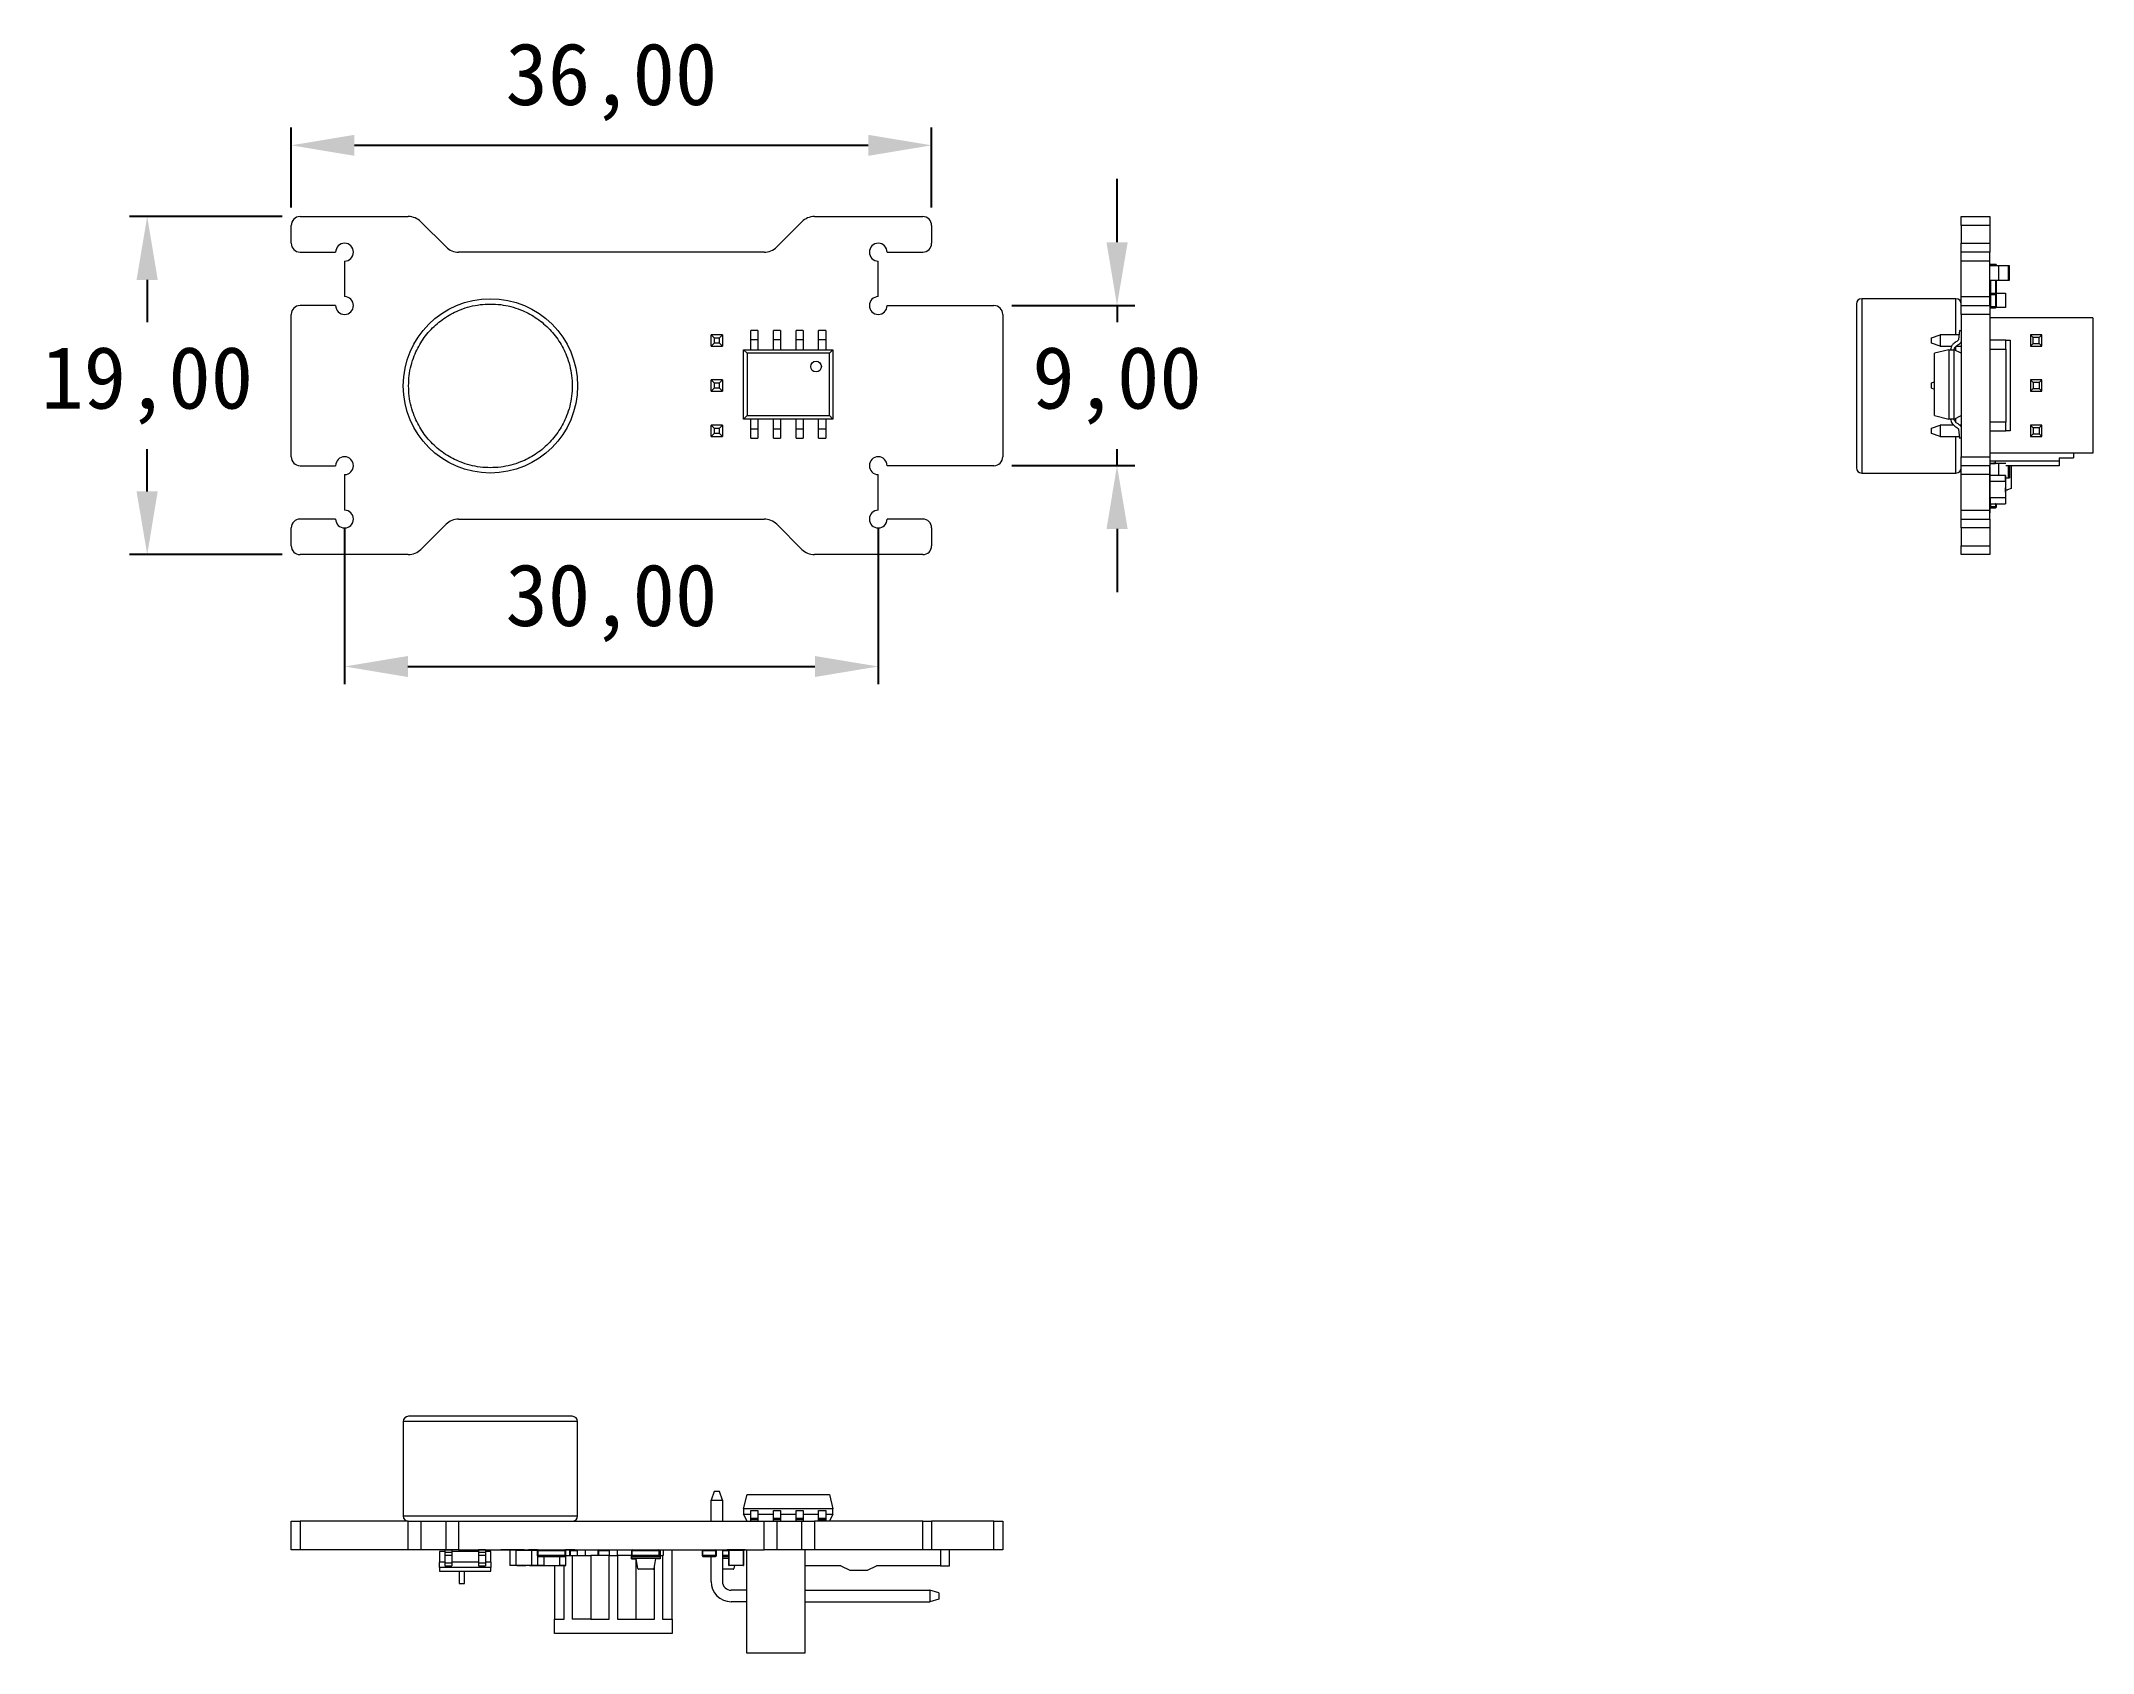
# Model space of a CAD drawing. Header units: millimetres. Extents: x 264 to 379, y 122 to 213.
import ezdxf

# ---------------------------------------------------------------- set-up
doc = ezdxf.new("R2010")
doc.units = ezdxf.units.MM
doc.header["$PDSIZE"] = -1
doc.dimstyles.new('ISO-25', dxfattribs={"dimtxt": 2.5, "dimasz": 2.5, "dimexe": 1.25, "dimexo": 0.625, "dimtad": 1, "dimtxsty": 'Standard', "dimcen": 2.5, "dimadec": 0, "dimazin": 0, "dimtfac": 1, "dimtmove": 0, "dimatfit": 3, "dimfxl": 1, "dimarcsym": 0})

msp = doc.modelspace()

# ---------------------------------------------------------------- blocks, each defined once
blk = doc.blocks.new('*D3')
at = {"color": 0, "lineweight": -2, "transparency": 16777216}
for p, q in [((277.89, 203.45), (277.89, 207.95)), ((313.89, 203.45), (313.89, 207.95)), ((281.45, 206.95), (310.33, 206.95))]:
    blk.add_line(p, q, dxfattribs=at)
at = {"color": 0, "transparency": 16777216}
for points in [[(281.45, 207.54), (281.45, 206.36), (277.89, 206.95)], [(310.33, 207.54), (310.33, 206.36), (313.89, 206.95)]]:
    blk.add_solid(points, dxfattribs=at)
at = {"layer": 'Defpoints', "color": 0, "transparency": 16777216}
for p in [(313.89, 206.95), (277.89, 202.45), (313.89, 202.45)]:
    blk.add_point(p, dxfattribs=at)
at = {"color": 0, "transparency": 16777216, "insert": (295.89, 210.51), "char_height": 3.5, "attachment_point": 5}
blk.add_mtext('36,00', dxfattribs=at)
blk = doc.blocks.new('*D4')
at = {"color": 0, "lineweight": -2, "transparency": 16777216}
for p, q in [((280.89, 185.45), (280.89, 176.66)), ((310.89, 185.45), (310.89, 176.66)), ((284.45, 177.66), (307.33, 177.66))]:
    blk.add_line(p, q, dxfattribs=at)
at = {"color": 0, "transparency": 16777216}
for points in [[(284.45, 178.25), (284.45, 177.07), (280.89, 177.66)], [(307.33, 178.25), (307.33, 177.07), (310.89, 177.66)]]:
    blk.add_solid(points, dxfattribs=at)
at = {"layer": 'Defpoints', "color": 0, "transparency": 16777216}
for p in [(280.89, 186.45), (310.89, 186.45), (310.89, 177.66)]:
    blk.add_point(p, dxfattribs=at)
at = {"color": 0, "transparency": 16777216, "insert": (295.89, 181.23), "char_height": 3.5, "attachment_point": 5}
blk.add_mtext('30,00', dxfattribs=at)
blk = doc.blocks.new('*D5')
at = {"color": 0, "lineweight": -2, "transparency": 16777216}
for p, q in [((277.39, 202.95), (268.8, 202.95)), ((269.8, 199.39), (269.8, 197.01)), ((269.8, 187.5), (269.8, 189.88)), ((277.39, 183.95), (268.8, 183.95))]:
    blk.add_line(p, q, dxfattribs=at)
at = {"color": 0, "transparency": 16777216}
for points in [[(269.2, 199.39), (270.39, 199.39), (269.8, 202.95)], [(269.2, 187.5), (270.39, 187.5), (269.8, 183.95)]]:
    blk.add_solid(points, dxfattribs=at)
at = {"layer": 'Defpoints', "color": 0, "transparency": 16777216}
for p in [(269.8, 202.95), (278.39, 202.95), (278.39, 183.95)]:
    blk.add_point(p, dxfattribs=at)
at = {"color": 0, "transparency": 16777216, "insert": (269.8, 193.45), "char_height": 3.5, "attachment_point": 5}
blk.add_mtext('19,00', dxfattribs=at)
blk = doc.blocks.new('*D6')
at = {"color": 0, "lineweight": -2, "transparency": 16777216}
for p, q in [((324.31, 201.5), (324.31, 205.06)), ((318.39, 197.95), (325.31, 197.95)), ((324.31, 197.95), (324.31, 197.01)), ((324.31, 188.95), (324.31, 189.88)), ((318.39, 188.95), (325.31, 188.95)), ((324.31, 185.39), (324.31, 181.83))]:
    blk.add_line(p, q, dxfattribs=at)
at = {"color": 0, "transparency": 16777216}
for points in [[(323.72, 201.5), (324.91, 201.5), (324.31, 197.95)], [(323.72, 185.39), (324.91, 185.39), (324.31, 188.95)]]:
    blk.add_solid(points, dxfattribs=at)
at = {"layer": 'Defpoints', "color": 0, "transparency": 16777216}
for p in [(317.39, 197.95), (324.31, 197.95), (317.39, 188.95)]:
    blk.add_point(p, dxfattribs=at)
at = {"color": 0, "transparency": 16777216, "insert": (324.31, 193.45), "char_height": 3.5, "attachment_point": 5}
blk.add_mtext('9,00', dxfattribs=at)

# ---------------------------------------------------------------- dimensions: what is measured, and where the dimension line sits
for p1, p2, distance, picture, middle in [((277.891, 202.446), (313.891, 202.446), 4.503, '*D3', (295.891, 210.514)), ((317.391, 188.946), (317.391, 197.946), -6.923, '*D6', (324.313, 193.446)), ((278.391, 183.946), (278.391, 202.946), 8.595, '*D5', (269.795, 193.446))]:
    dim = msp.add_aligned_dim(p1=p1, p2=p2, distance=distance, dimstyle='ISO-25', override={"dimtxt": 3.5, "dimasz": 3.556, "dimexe": 1, "dimexo": 1, "dimgap": 1.524, "dimtih": 1, "dimtoh": 1, "dimzin": 0, "dimadec": 2, "dimtzin": 0})
    dim.commit()
    dim.dimension.update_dxf_attribs({"geometry": picture, "text_midpoint": middle})
dim = msp.add_linear_dim(base=(310.891, 177.661), p1=(280.891, 186.446), p2=(310.891, 186.446), dimstyle='ISO-25', override={"dimtxt": 3.5, "dimasz": 3.556, "dimexe": 1, "dimexo": 1, "dimgap": 1.524, "dimtih": 1, "dimtoh": 1, "dimzin": 0, "dimadec": 2, "dimtzin": 0})
dim.commit()
dim.dimension.update_dxf_attribs({"geometry": '*D4', "text_midpoint": (295.891, 181.227)})

# ---------------------------------------------------------------- linework, layer by layer
at = {"color": 7, "linetype": 'Continuous', "lineweight": 15}
for p, q in [((277.891, 201.446), (277.891, 202.446)), ((278.391, 202.946), (284.476, 202.946)), ((286.598, 201.239), (285.183, 202.653)), ((306.598, 202.653), (305.183, 201.239)), ((307.305, 202.946), (313.391, 202.946)), ((313.891, 202.446), (313.891, 201.446)), ((371.767, 202.946), (373.367, 202.946)), ((371.767, 202.446), (371.767, 202.946)), ((373.367, 202.446), (371.767, 202.446)), ((371.767, 202.446), (371.767, 201.446)), ((373.367, 202.946), (373.367, 202.446)), ((373.367, 202.446), (373.367, 201.446)), ((278.391, 200.946), (280.391, 200.946)), ((304.476, 200.946), (287.305, 200.946)), ((311.391, 200.946), (313.391, 200.946)), ((371.767, 201.446), (373.367, 201.446)), ((371.767, 200.946), (371.767, 201.446)), ((373.367, 200.946), (371.767, 200.946)), ((371.767, 200.446), (371.767, 200.946)), ((373.367, 201.446), (373.367, 200.946)), ((373.367, 200.446), (373.367, 200.946)), ((280.891, 200.446), (280.891, 198.446)), ((310.891, 198.446), (310.891, 200.446)), ((373.367, 200.446), (371.767, 200.446)), ((371.767, 198.446), (371.767, 200.446)), ((373.367, 198.446), (373.367, 200.446)), ((373.417, 200.209), (373.367, 200.209)), ((373.877, 200.176), (373.367, 200.176)), ((373.417, 200.259), (373.417, 200.209)), ((373.697, 200.259), (373.417, 200.259)), ((373.417, 200.209), (373.697, 200.209)), ((373.697, 200.259), (373.697, 200.209)), ((373.747, 200.209), (373.697, 200.209)), ((373.747, 200.176), (373.747, 200.209)), ((373.877, 199.376), (373.877, 200.176)), ((374.425, 200.176), (373.877, 200.176)), ((374.425, 199.376), (374.425, 200.176)), ((374.467, 200.176), (374.425, 200.176)), ((374.467, 199.376), (374.467, 200.176)), ((371.767, 198.446), (373.367, 198.446)), ((371.767, 197.946), (371.767, 198.446)), ((373.367, 199.376), (373.877, 199.376)), ((373.417, 198.564), (373.367, 198.564)), ((373.367, 197.946), (373.367, 198.446)), ((373.417, 198.614), (373.417, 198.564)), ((373.697, 198.614), (373.417, 198.614)), ((373.417, 198.564), (373.697, 198.564)), ((373.417, 197.864), (373.417, 198.564)), ((373.697, 198.614), (373.697, 198.564)), ((373.697, 198.564), (373.697, 197.864)), ((373.747, 198.564), (373.697, 198.564)), ((373.747, 198.564), (373.747, 199.376)), ((373.747, 198.643), (374.247, 198.643)), ((373.747, 197.864), (373.747, 198.564)), ((373.877, 199.376), (374.425, 199.376)), ((374.247, 198.643), (374.247, 198.633)), ((374.247, 198.633), (374.247, 197.843)), ((374.257, 198.633), (374.247, 198.633)), ((374.257, 198.633), (374.257, 197.843)), ((374.425, 199.376), (374.467, 199.376)), ((277.891, 189.446), (277.891, 197.446)), ((280.391, 197.946), (278.391, 197.946)), ((311.391, 197.946), (317.391, 197.946)), ((317.891, 197.446), (317.891, 189.446)), ((371.467, 198.332), (366.167, 198.332)), ((371.767, 197.946), (373.367, 197.946)), ((371.767, 197.446), (371.767, 197.946)), ((373.367, 197.446), (371.767, 197.446)), ((371.767, 197.446), (371.767, 189.446)), ((373.367, 197.946), (373.367, 197.446)), ((373.367, 197.864), (373.417, 197.864)), ((373.367, 197.738), (373.377, 197.738)), ((373.367, 197.446), (373.367, 189.446)), ((379.167, 197.246), (373.367, 197.246)), ((373.377, 197.834), (373.377, 197.738)), ((373.697, 197.864), (373.417, 197.864)), ((373.417, 197.864), (373.417, 197.814)), ((373.417, 197.814), (373.697, 197.814)), ((373.697, 197.864), (373.697, 197.814)), ((373.697, 197.864), (373.747, 197.864)), ((374.247, 197.833), (373.736, 197.833)), ((374.247, 197.843), (374.247, 197.833)), ((374.257, 197.843), (374.247, 197.843)), ((379.167, 197.246), (379.167, 189.646)), ((302.131, 196.306), (301.491, 196.306)), ((301.491, 196.306), (301.661, 196.136)), ((301.491, 195.666), (301.491, 196.306)), ((301.661, 196.136), (301.961, 196.136)), ((301.661, 196.136), (301.661, 195.836)), ((301.961, 196.136), (302.131, 196.306)), ((301.961, 195.836), (301.961, 196.136)), ((302.131, 196.306), (302.131, 195.666)), ((304.129, 196.536), (303.729, 196.536)), ((303.729, 196.036), (303.729, 196.536)), ((304.129, 196.536), (304.129, 196.036)), ((305.399, 196.536), (304.999, 196.536)), ((304.999, 196.036), (304.999, 196.536)), ((305.399, 196.536), (305.399, 196.036)), ((306.669, 196.536), (306.269, 196.536)), ((306.269, 196.036), (306.269, 196.536)), ((306.669, 196.536), (306.669, 196.036)), ((307.939, 196.536), (307.539, 196.536)), ((307.539, 196.036), (307.539, 196.536)), ((307.939, 196.536), (307.939, 196.036)), ((370.087, 196.136), (370.58, 196.306)), ((370.087, 195.836), (370.087, 196.136)), ((370.58, 196.306), (370.58, 195.666)), ((371.643, 196.306), (370.58, 196.306)), ((371.668, 196.536), (371.615, 196.036)), ((371.767, 196.526), (371.668, 196.536)), ((375.797, 196.156), (375.647, 196.306)), ((376.287, 196.306), (375.647, 196.306)), ((375.647, 196.306), (375.647, 195.666)), ((376.137, 196.156), (375.797, 196.156)), ((375.797, 195.816), (375.797, 196.156)), ((376.137, 196.156), (376.287, 196.306)), ((376.137, 195.816), (376.137, 196.156)), ((376.287, 195.666), (376.287, 196.306)), ((301.661, 195.836), (301.491, 195.666)), ((301.491, 195.666), (302.131, 195.666)), ((301.961, 195.836), (301.661, 195.836)), ((302.131, 195.666), (301.961, 195.836)), ((303.524, 195.266), (303.324, 195.466)), ((303.324, 195.466), (308.344, 195.466)), ((303.324, 191.566), (303.324, 195.466)), ((308.144, 195.266), (303.524, 195.266)), ((303.524, 195.266), (303.524, 191.766)), ((303.729, 196.036), (304.129, 196.036)), ((304.999, 196.036), (305.399, 196.036)), ((306.269, 196.036), (306.669, 196.036)), ((307.539, 196.036), (307.939, 196.036)), ((308.344, 195.466), (308.144, 195.266)), ((308.144, 191.766), (308.144, 195.266)), ((308.344, 195.466), (308.344, 191.566)), ((370.58, 195.666), (370.087, 195.836)), ((371.067, 195.466), (370.267, 195.266)), ((370.267, 191.766), (370.267, 195.266)), ((370.58, 195.666), (371.222, 195.666)), ((371.067, 195.466), (371.067, 191.566)), ((371.067, 195.466), (371.367, 195.466)), ((371.367, 191.566), (371.367, 195.466)), ((371.767, 195.266), (371.367, 195.466)), ((371.49, 195.666), (371.767, 195.666)), ((374.267, 195.996), (373.367, 195.996)), ((373.367, 195.496), (374.267, 195.496)), ((374.267, 195.496), (374.267, 195.996)), ((374.267, 195.996), (374.517, 195.996)), ((374.267, 195.496), (374.267, 191.396)), ((374.517, 195.996), (374.517, 190.896)), ((375.647, 195.666), (375.797, 195.816)), ((375.647, 195.666), (376.287, 195.666)), ((375.797, 195.816), (376.137, 195.816)), ((376.287, 195.666), (376.137, 195.816)), ((301.491, 193.766), (301.661, 193.596)), ((301.491, 193.126), (301.491, 193.766)), ((302.131, 193.766), (301.491, 193.766)), ((301.961, 193.596), (302.131, 193.766)), ((302.131, 193.766), (302.131, 193.126)), ((375.647, 193.766), (375.797, 193.616)), ((376.287, 193.766), (375.647, 193.766)), ((375.647, 193.766), (375.647, 193.126)), ((376.287, 193.766), (376.137, 193.616)), ((376.287, 193.126), (376.287, 193.766)), ((301.661, 193.296), (301.491, 193.126)), ((301.491, 193.126), (302.131, 193.126)), ((301.661, 193.596), (301.661, 193.296)), ((301.661, 193.596), (301.961, 193.596)), ((301.961, 193.296), (301.661, 193.296)), ((301.961, 193.296), (301.961, 193.596)), ((302.131, 193.126), (301.961, 193.296)), ((370.087, 193.596), (370.267, 193.658)), ((370.087, 193.296), (370.087, 193.596)), ((370.267, 193.234), (370.087, 193.296)), ((375.797, 193.276), (375.647, 193.126)), ((375.647, 193.126), (376.287, 193.126)), ((376.137, 193.616), (375.797, 193.616)), ((375.797, 193.616), (375.797, 193.276)), ((375.797, 193.276), (376.137, 193.276)), ((376.137, 193.616), (376.137, 193.276)), ((376.137, 193.276), (376.287, 193.126)), ((303.324, 191.566), (303.524, 191.766)), ((308.344, 191.566), (303.324, 191.566)), ((303.524, 191.766), (308.144, 191.766)), ((308.144, 191.766), (308.344, 191.566)), ((370.267, 191.766), (371.067, 191.566)), ((371.367, 191.566), (371.067, 191.566)), ((371.367, 191.566), (371.767, 191.766)), ((301.491, 191.226), (301.661, 191.056)), ((301.491, 190.586), (301.491, 191.226)), ((302.131, 191.226), (301.491, 191.226)), ((301.661, 190.756), (301.491, 190.586)), ((301.491, 190.586), (302.131, 190.586)), ((301.661, 191.056), (301.661, 190.756)), ((301.661, 191.056), (301.961, 191.056)), ((301.961, 190.756), (301.661, 190.756)), ((301.961, 191.056), (302.131, 191.226)), ((301.961, 190.756), (301.961, 191.056)), ((302.131, 190.586), (301.961, 190.756)), ((302.131, 191.226), (302.131, 190.586)), ((304.129, 190.995), (303.729, 190.995)), ((303.729, 190.495), (303.729, 190.995)), ((303.729, 190.495), (304.129, 190.495)), ((304.129, 190.995), (304.129, 190.495)), ((305.399, 190.995), (304.999, 190.995)), ((304.999, 190.495), (304.999, 190.995)), ((304.999, 190.495), (305.399, 190.495)), ((305.399, 190.995), (305.399, 190.495)), ((306.669, 190.995), (306.269, 190.995)), ((306.269, 190.495), (306.269, 190.995)), ((306.269, 190.495), (306.669, 190.495)), ((306.669, 190.995), (306.669, 190.495)), ((307.939, 190.995), (307.539, 190.995)), ((307.539, 190.495), (307.539, 190.995)), ((307.539, 190.495), (307.939, 190.495)), ((307.939, 190.995), (307.939, 190.495)), ((370.087, 191.056), (370.58, 191.226)), ((370.087, 190.756), (370.087, 191.056)), ((370.58, 190.586), (370.087, 190.756)), ((370.58, 191.226), (370.58, 190.586)), ((371.349, 191.226), (370.58, 191.226)), ((370.58, 190.586), (371.658, 190.586)), ((371.615, 190.995), (371.668, 190.495)), ((371.767, 191.226), (371.661, 191.226)), ((371.668, 190.495), (371.767, 190.505)), ((374.267, 191.396), (373.367, 191.396)), ((373.367, 190.896), (374.267, 190.896)), ((374.267, 190.896), (374.267, 191.396)), ((374.517, 190.896), (374.267, 190.896)), ((375.647, 191.226), (375.797, 191.076)), ((376.287, 191.226), (375.647, 191.226)), ((375.647, 191.226), (375.647, 190.586)), ((375.797, 190.736), (375.647, 190.586)), ((375.647, 190.586), (376.287, 190.586)), ((376.137, 191.076), (375.797, 191.076)), ((375.797, 191.076), (375.797, 190.736)), ((375.797, 190.736), (376.137, 190.736)), ((376.287, 191.226), (376.137, 191.076)), ((376.137, 191.076), (376.137, 190.736)), ((376.137, 190.736), (376.287, 190.586)), ((376.287, 190.586), (376.287, 191.226)), ((371.767, 189.446), (373.367, 189.446)), ((371.767, 188.946), (371.767, 189.446)), ((379.167, 189.646), (373.367, 189.646)), ((373.367, 189.446), (373.367, 188.946)), ((377.267, 189.192), (373.367, 189.192)), ((373.367, 189.172), (373.377, 189.172)), ((373.377, 189.172), (373.377, 189.064)), ((373.697, 189.064), (373.697, 189.192)), ((377.267, 189.392), (378.067, 189.392)), ((377.267, 189.392), (377.267, 189.192)), ((377.267, 189.192), (377.267, 188.938)), ((378.067, 189.646), (378.067, 189.392)), ((278.391, 188.946), (280.391, 188.946)), ((280.891, 188.446), (280.891, 186.446)), ((310.891, 186.446), (310.891, 188.446)), ((317.391, 188.946), (311.391, 188.946)), ((366.167, 188.532), (371.467, 188.532)), ((373.367, 188.946), (371.767, 188.946)), ((371.767, 188.446), (371.767, 188.946)), ((373.367, 188.446), (371.767, 188.446)), ((371.767, 186.446), (371.767, 188.446)), ((373.877, 189.064), (373.367, 189.064)), ((373.367, 188.446), (373.367, 188.946)), ((373.367, 188.9), (373.377, 188.9)), ((373.367, 186.446), (373.367, 188.446)), ((373.367, 188), (373.377, 188)), ((373.377, 189.067), (373.387, 189.067)), ((373.377, 188.9), (373.377, 188)), ((373.387, 188.39), (373.377, 188.39)), ((373.387, 188.05), (373.377, 188.05)), ((373.387, 189.077), (373.697, 189.077)), ((373.387, 189.077), (373.387, 189.067)), ((374.247, 188.4), (373.387, 188.4)), ((373.387, 188.39), (373.387, 188.4)), ((373.387, 188.05), (373.387, 188.39)), ((374.247, 188.39), (373.387, 188.39)), ((374.247, 188.05), (373.387, 188.05)), ((373.387, 187.15), (373.387, 188.05)), ((373.467, 189.081), (373.697, 189.121)), ((373.467, 189.081), (373.467, 189.077)), ((374.261, 189.064), (373.877, 189.064)), ((373.877, 188.4), (373.877, 189.064)), ((374.247, 188.4), (374.247, 188.39)), ((374.247, 188.39), (374.247, 188.05)), ((374.257, 188.39), (374.247, 188.39)), ((374.257, 188.05), (374.247, 188.05)), ((374.247, 188.05), (374.247, 187.15)), ((374.257, 188.05), (374.257, 188.39)), ((374.257, 188.264), (374.425, 188.264)), ((377.267, 188.938), (374.261, 188.938)), ((374.425, 188.264), (374.467, 188.264)), ((374.467, 188.938), (374.467, 188.264)), ((374.567, 188.938), (374.567, 187.659)), ((373.367, 187.2), (373.377, 187.2)), ((373.377, 187.2), (373.377, 186.3)), ((373.377, 187.15), (373.387, 187.15)), ((373.387, 187.15), (373.387, 186.81)), ((373.387, 187.15), (374.247, 187.15)), ((374.257, 187.697), (374.247, 187.697)), ((374.257, 187.593), (374.247, 187.593)), ((374.247, 187.586), (374.367, 187.586)), ((374.247, 187.463), (374.257, 187.463)), ((374.247, 187.15), (374.247, 186.81)), ((374.247, 187.15), (374.257, 187.15)), ((374.257, 187.15), (374.257, 186.81)), ((374.268, 187.538), (374.268, 187.586)), ((374.567, 187.659), (374.367, 187.586)), ((280.391, 185.946), (278.391, 185.946)), ((287.305, 185.946), (304.476, 185.946)), ((313.391, 185.946), (311.391, 185.946)), ((371.767, 186.446), (373.367, 186.446)), ((371.767, 185.946), (371.767, 186.446)), ((371.767, 185.946), (373.367, 185.946)), ((371.767, 185.446), (371.767, 185.946)), ((373.367, 185.946), (373.367, 186.446)), ((373.367, 186.3), (373.377, 186.3)), ((373.367, 185.946), (373.367, 185.446)), ((373.377, 186.81), (373.387, 186.81)), ((373.387, 186.81), (374.247, 186.81)), ((373.387, 186.81), (373.387, 186.8)), ((373.387, 186.8), (374.247, 186.8)), ((373.417, 186.8), (373.411, 186.8)), ((373.417, 186.8), (373.697, 186.8)), ((373.697, 186.624), (373.417, 186.624)), ((373.417, 186.624), (373.417, 186.574)), ((373.417, 186.574), (373.697, 186.574)), ((373.702, 186.8), (373.697, 186.8)), ((373.697, 186.624), (373.697, 186.574)), ((373.697, 186.624), (373.747, 186.624)), ((373.747, 186.624), (373.747, 186.8)), ((374.247, 186.81), (374.247, 186.8)), ((374.247, 186.81), (374.257, 186.81)), ((277.891, 184.446), (277.891, 185.446)), ((285.183, 184.239), (286.598, 185.653)), ((305.183, 185.653), (306.598, 184.239)), ((313.891, 185.446), (313.891, 184.446)), ((373.367, 185.446), (371.767, 185.446)), ((371.767, 185.446), (371.767, 184.446)), ((373.367, 185.446), (373.367, 184.446)), ((284.476, 183.946), (278.391, 183.946)), ((313.391, 183.946), (307.305, 183.946)), ((371.767, 184.446), (373.367, 184.446)), ((371.767, 183.946), (371.767, 184.446)), ((373.367, 183.946), (371.767, 183.946)), ((373.367, 184.446), (373.367, 183.946)), ((284.19, 135.221), (284.19, 129.921)), ((293.99, 129.921), (293.99, 135.221)), ((301.661, 131.301), (301.491, 130.807)), ((301.491, 129.621), (301.491, 130.807)), ((301.491, 130.807), (302.131, 130.807)), ((301.961, 131.301), (301.661, 131.301)), ((302.131, 130.807), (301.961, 131.301)), ((302.131, 130.807), (302.131, 129.621)), ((303.324, 130.321), (303.524, 131.121)), ((303.524, 131.121), (308.144, 131.121)), ((308.144, 131.121), (308.344, 130.321)), ((277.891, 128.021), (277.891, 129.621)), ((277.891, 129.621), (278.391, 129.621)), ((278.391, 129.621), (278.391, 128.021)), ((284.476, 129.621), (278.391, 129.621)), ((284.476, 128.021), (284.476, 129.621)), ((284.476, 129.621), (285.183, 129.621)), ((285.183, 129.621), (285.183, 128.021)), ((285.183, 129.621), (286.598, 129.621)), ((286.598, 128.021), (286.598, 129.621)), ((286.598, 129.621), (287.305, 129.621)), ((287.305, 129.621), (287.305, 128.021)), ((287.305, 129.621), (304.476, 129.621)), ((303.324, 130.321), (303.324, 130.021)), ((308.344, 130.321), (303.324, 130.321)), ((303.524, 129.621), (303.324, 130.021)), ((303.324, 130.021), (303.729, 130.021)), ((303.729, 130.221), (304.129, 130.221)), ((304.129, 129.773), (303.729, 129.773)), ((303.729, 129.72), (303.729, 129.773)), ((303.729, 129.72), (304.129, 129.72)), ((303.729, 129.621), (303.729, 129.72)), ((304.129, 130.021), (304.999, 130.021)), ((304.129, 129.773), (304.129, 129.72)), ((304.129, 129.72), (304.129, 129.621)), ((304.476, 128.021), (304.476, 129.621)), ((304.476, 129.621), (305.183, 129.621)), ((304.999, 130.221), (305.399, 130.221)), ((305.399, 129.773), (304.999, 129.773)), ((304.999, 129.72), (304.999, 129.773)), ((304.999, 129.72), (305.399, 129.72)), ((304.999, 129.621), (304.999, 129.72)), ((305.183, 129.621), (305.183, 128.021)), ((305.183, 129.621), (306.598, 129.621)), ((305.399, 130.021), (306.269, 130.021)), ((305.399, 129.773), (305.399, 129.72)), ((305.399, 129.72), (305.399, 129.621)), ((306.269, 130.221), (306.669, 130.221)), ((306.669, 129.773), (306.269, 129.773)), ((306.269, 129.72), (306.269, 129.773)), ((306.269, 129.72), (306.669, 129.72)), ((306.269, 129.621), (306.269, 129.72)), ((306.598, 128.021), (306.598, 129.621)), ((306.598, 129.621), (307.305, 129.621)), ((306.669, 130.021), (307.539, 130.021)), ((306.669, 129.773), (306.669, 129.72)), ((306.669, 129.72), (306.669, 129.621)), ((307.305, 129.621), (307.305, 128.021)), ((313.391, 129.621), (307.305, 129.621)), ((307.539, 130.221), (307.939, 130.221)), ((307.939, 129.773), (307.539, 129.773)), ((307.539, 129.72), (307.539, 129.773)), ((307.539, 129.72), (307.939, 129.72)), ((307.539, 129.621), (307.539, 129.72)), ((307.939, 130.021), (308.344, 130.021)), ((307.939, 129.773), (307.939, 129.72)), ((307.939, 129.72), (307.939, 129.621)), ((308.344, 130.021), (308.144, 129.621)), ((308.344, 130.021), (308.344, 130.321)), ((313.391, 128.021), (313.391, 129.621)), ((313.391, 129.621), (313.891, 129.621)), ((313.891, 129.621), (313.891, 128.021)), ((317.391, 129.621), (313.891, 129.621)), ((317.391, 128.021), (317.391, 129.621)), ((317.391, 129.621), (317.891, 129.621)), ((317.891, 129.621), (317.891, 128.021)), ((278.391, 128.021), (277.891, 128.021)), ((284.476, 128.021), (278.391, 128.021)), ((285.183, 128.021), (284.476, 128.021)), ((286.598, 128.021), (285.183, 128.021)), ((286.523, 127.921), (286.223, 127.921)), ((286.223, 127.921), (286.223, 127.321)), ((286.223, 127.021), (286.223, 127.321)), ((286.523, 127.321), (286.223, 127.321)), ((289.123, 127.021), (286.223, 127.021)), ((286.223, 127.021), (286.223, 126.821)), ((286.923, 128.019), (286.523, 128.019)), ((286.523, 128.019), (286.523, 127.869)), ((286.523, 128.019), (286.923, 128.019)), ((286.523, 128.019), (286.523, 128.019)), ((286.923, 127.869), (286.523, 127.869)), ((286.523, 127.869), (286.523, 127.72)), ((286.523, 127.72), (286.923, 127.72)), ((286.523, 127.72), (286.523, 127.27)), ((286.923, 127.27), (286.523, 127.27)), ((286.523, 127.27), (286.523, 127.12)), ((286.523, 127.12), (286.923, 127.12)), ((287.305, 128.021), (286.598, 128.021)), ((286.923, 128.019), (286.923, 127.869)), ((286.923, 128.019), (286.923, 128.019)), ((288.423, 127.921), (286.923, 127.921)), ((286.923, 127.869), (286.923, 127.72)), ((286.923, 127.72), (286.923, 127.27)), ((288.423, 127.321), (286.923, 127.321)), ((286.923, 127.27), (286.923, 127.12)), ((287.305, 128.021), (304.476, 128.021)), ((287.34, 128.021), (287.34, 127.921)), ((287.473, 128.021), (287.473, 127.921)), ((287.873, 127.921), (287.873, 128.021)), ((288.823, 128.019), (288.423, 128.019)), ((288.423, 128.019), (288.423, 127.869)), ((288.423, 128.019), (288.823, 128.019)), ((288.423, 128.019), (288.423, 128.019)), ((288.823, 127.869), (288.423, 127.869)), ((288.423, 127.869), (288.423, 127.72)), ((288.423, 127.72), (288.823, 127.72)), ((288.423, 127.72), (288.423, 127.27)), ((288.823, 127.27), (288.423, 127.27)), ((288.423, 127.27), (288.423, 127.12)), ((288.423, 127.12), (288.823, 127.12)), ((288.823, 128.019), (288.823, 127.869)), ((288.823, 128.019), (288.823, 128.019)), ((289.123, 127.921), (288.823, 127.921)), ((288.823, 127.869), (288.823, 127.72)), ((288.823, 127.72), (288.823, 127.27)), ((289.123, 127.321), (288.823, 127.321)), ((288.823, 127.27), (288.823, 127.12)), ((289.123, 127.321), (289.123, 127.921)), ((289.123, 127.321), (289.123, 127.021)), ((289.123, 126.821), (289.123, 127.021)), ((289.675, 128.021), (289.675, 128.011)), ((290.575, 128.011), (289.675, 128.011)), ((290.175, 128.001), (290.175, 127.141)), ((290.185, 128.001), (290.175, 128.001)), ((290.185, 127.141), (290.175, 127.141)), ((290.185, 128.011), (290.185, 128.001)), ((290.525, 128.001), (290.185, 128.001)), ((290.185, 128.001), (290.185, 127.141)), ((290.525, 127.141), (290.185, 127.141)), ((290.185, 127.141), (290.185, 127.131)), ((290.525, 127.131), (290.185, 127.131)), ((290.525, 128.011), (290.525, 128.001)), ((290.525, 128.001), (290.525, 127.141)), ((290.525, 128.001), (291.425, 128.001)), ((290.525, 127.141), (290.525, 127.131)), ((291.425, 127.141), (290.525, 127.141)), ((290.575, 128.021), (290.575, 128.011)), ((290.984, 128.011), (290.575, 128.011)), ((290.581, 128.001), (290.585, 128.006)), ((290.59, 128.01), (290.591, 128.011)), ((290.594, 128.011), (290.594, 128.001)), ((290.594, 127.141), (290.594, 127.131)), ((290.594, 127.131), (290.831, 127.131)), ((290.838, 127.141), (290.838, 127.131)), ((290.934, 128.011), (290.934, 128.001)), ((290.934, 127.141), (290.934, 127.131)), ((290.967, 127.131), (290.967, 127.141)), ((290.984, 128.021), (290.984, 128.011)), ((291.072, 127.131), (291.072, 127.141)), ((291.236, 128.011), (291.236, 128.021)), ((291.743, 128.011), (291.236, 128.011)), ((291.286, 127.131), (291.286, 127.141)), ((291.391, 127.131), (291.391, 127.141)), ((291.425, 128.001), (291.425, 128.011)), ((291.425, 127.141), (291.425, 128.001)), ((291.425, 127.131), (291.425, 127.141)), ((291.425, 127.131), (291.746, 127.131)), ((291.723, 127.971), (291.723, 127.691)), ((291.773, 127.971), (291.723, 127.971)), ((291.773, 127.691), (291.723, 127.691)), ((291.736, 127.658), (291.736, 127.141)), ((291.746, 127.141), (291.736, 127.141)), ((292.086, 127.141), (291.746, 127.141)), ((291.746, 127.141), (291.746, 127.131)), ((291.746, 127.131), (292.086, 127.131)), ((291.773, 128.021), (291.773, 127.971)), ((291.773, 127.691), (291.773, 127.971)), ((291.773, 127.971), (293.273, 127.971)), ((293.273, 127.691), (291.773, 127.691)), ((291.773, 127.691), (291.773, 127.641)), ((291.773, 127.641), (293.273, 127.641)), ((292.086, 127.641), (292.086, 127.141)), ((292.086, 127.141), (292.086, 127.131)), ((292.086, 127.141), (292.986, 127.141)), ((292.086, 127.131), (292.174, 127.131)), ((292.174, 127.131), (292.174, 127.141)), ((292.438, 127.131), (292.438, 127.141)), ((292.543, 127.131), (292.543, 127.141)), ((292.642, 127.131), (292.642, 127.141)), ((292.672, 127.141), (292.672, 127.131)), ((292.701, 127.141), (292.701, 124.121)), ((292.986, 127.141), (292.986, 127.641)), ((292.986, 127.131), (292.986, 127.141)), ((293.326, 127.141), (292.986, 127.141)), ((292.986, 127.131), (293.326, 127.131)), ((293.231, 124.121), (293.231, 127.131)), ((293.273, 127.971), (293.273, 128.021)), ((293.273, 127.971), (293.273, 127.691)), ((293.323, 127.971), (293.273, 127.971)), ((293.273, 127.641), (293.273, 127.691)), ((293.323, 127.691), (293.273, 127.691)), ((293.836, 128.011), (293.303, 128.011)), ((293.323, 127.691), (293.323, 127.971)), ((293.326, 128.001), (293.326, 128.011)), ((293.326, 127.141), (293.326, 128.001)), ((293.326, 128.001), (293.336, 128.001)), ((293.326, 127.131), (293.326, 127.141)), ((293.336, 127.141), (293.326, 127.141)), ((293.336, 127.141), (293.336, 128.001)), ((293.336, 127.691), (293.691, 127.691)), ((293.539, 127.971), (293.539, 127.691)), ((293.589, 127.971), (293.539, 127.971)), ((293.589, 127.691), (293.589, 127.971)), ((293.691, 127.691), (293.691, 124.121)), ((293.691, 127.691), (294.731, 127.691)), ((293.836, 128.021), (293.836, 128.011)), ((293.975, 128.021), (293.975, 127.691)), ((294.435, 127.691), (294.435, 128.021)), ((294.731, 127.691), (294.731, 124.121)), ((295.771, 127.691), (294.731, 127.691)), ((295.13, 127.971), (295.13, 127.691)), ((295.18, 127.971), (295.13, 127.971)), ((295.18, 128.021), (295.18, 127.971)), ((295.18, 127.691), (295.18, 127.971)), ((295.771, 128.021), (295.771, 127.691)), ((295.771, 124.121), (295.771, 127.691)), ((295.771, 127.691), (296.231, 127.691)), ((296.231, 127.691), (296.231, 128.021)), ((296.231, 127.691), (296.231, 124.121)), ((297.014, 127.691), (296.231, 127.691)), ((297.014, 127.971), (297.014, 127.691)), ((297.064, 127.971), (297.014, 127.971)), ((297.064, 127.691), (297.014, 127.691)), ((297.018, 127.991), (297.018, 128.021)), ((297.018, 127.511), (297.018, 127.671)), ((297.028, 127.511), (297.018, 127.511)), ((297.028, 128.021), (297.028, 128.006)), ((297.028, 127.656), (297.028, 127.511)), ((297.028, 127.521), (297.028, 127.656)), ((297.028, 127.521), (297.028, 127.511)), ((297.028, 127.521), (297.279, 127.521)), ((298.628, 127.521), (297.028, 127.521)), ((297.028, 127.511), (297.279, 127.511)), ((297.064, 128.021), (297.064, 127.971)), ((297.064, 127.691), (297.064, 127.971)), ((297.064, 127.971), (298.564, 127.971)), ((297.064, 127.691), (297.064, 127.641)), ((298.564, 127.691), (297.064, 127.691)), ((297.064, 127.641), (298.564, 127.641)), ((297.271, 127.511), (297.271, 124.121)), ((297.279, 127.511), (297.279, 127.521)), ((297.372, 126.963), (297.279, 127.521)), ((298.376, 127.521), (297.279, 127.521)), ((298.234, 126.921), (297.421, 126.921)), ((298.376, 127.521), (298.283, 126.963)), ((298.311, 124.121), (298.311, 127.127)), ((298.376, 127.521), (298.628, 127.521)), ((298.376, 127.511), (298.376, 127.521)), ((298.628, 127.511), (298.376, 127.511)), ((298.564, 127.971), (298.564, 128.021)), ((298.564, 127.971), (298.564, 127.691)), ((298.614, 127.971), (298.564, 127.971)), ((298.564, 127.641), (298.564, 127.691)), ((298.614, 127.691), (298.564, 127.691)), ((298.614, 127.691), (298.614, 127.971)), ((298.628, 127.511), (298.628, 128.021)), ((298.628, 128.021), (298.628, 127.521)), ((298.628, 127.521), (298.628, 127.511)), ((298.628, 127.511), (298.638, 127.511)), ((298.638, 128.021), (298.638, 127.511)), ((298.638, 127.691), (298.771, 127.691)), ((298.771, 127.691), (298.771, 124.121)), ((298.801, 127.691), (298.771, 127.691)), ((298.801, 128.021), (298.801, 127.691)), ((299.301, 124.121), (299.301, 128.021)), ((300.989, 127.971), (300.989, 127.691)), ((301.039, 127.971), (300.989, 127.971)), ((301.039, 127.691), (300.989, 127.691)), ((301.039, 128.021), (301.039, 127.971)), ((301.039, 127.691), (301.039, 127.971)), ((301.039, 127.971), (301.739, 127.971)), ((301.739, 127.691), (301.039, 127.691)), ((301.039, 127.691), (301.039, 127.641)), ((301.039, 127.641), (301.739, 127.641)), ((301.491, 126.241), (301.491, 127.641)), ((301.739, 127.971), (301.739, 128.021)), ((301.739, 127.971), (301.739, 127.691)), ((301.789, 127.971), (301.739, 127.971)), ((301.739, 127.641), (301.739, 127.691)), ((301.789, 127.691), (301.739, 127.691)), ((301.789, 127.691), (301.789, 127.971)), ((302.131, 128.021), (302.131, 126.241)), ((302.131, 127.641), (302.5, 127.641)), ((302.5, 127.521), (302.131, 127.521)), ((302.728, 126.921), (302.131, 126.921)), ((302.405, 128.021), (302.405, 128.011)), ((303.405, 128.011), (302.405, 128.011)), ((302.5, 127.141), (302.5, 128.001)), ((302.5, 128.001), (302.51, 128.001)), ((302.51, 127.141), (302.5, 127.141)), ((302.51, 128.011), (302.51, 128.001)), ((302.51, 127.141), (302.51, 128.001)), ((302.51, 128.001), (303.3, 128.001)), ((303.3, 127.141), (302.51, 127.141)), ((302.51, 127.131), (302.51, 127.141)), ((303.3, 127.131), (302.51, 127.131)), ((302.806, 127.131), (302.778, 126.963)), ((303.3, 128.011), (303.3, 128.001)), ((303.3, 128.001), (303.3, 127.141)), ((303.31, 128.001), (303.3, 128.001)), ((303.3, 127.131), (303.3, 127.141)), ((303.31, 127.141), (303.3, 127.141)), ((303.31, 128.001), (303.31, 127.141)), ((303.405, 128.021), (303.405, 128.011)), ((303.491, 128.021), (303.491, 122.221)), ((305.183, 128.021), (304.476, 128.021)), ((306.598, 128.021), (305.183, 128.021)), ((307.305, 128.021), (306.598, 128.021)), ((306.791, 122.221), (306.791, 128.021)), ((308.791, 127.121), (306.791, 127.121)), ((313.391, 128.021), (307.305, 128.021)), ((308.791, 127.121), (309.291, 126.871)), ((309.291, 126.871), (310.291, 126.871)), ((310.291, 126.871), (310.791, 127.121)), ((314.391, 127.121), (310.791, 127.121)), ((313.891, 128.021), (313.391, 128.021)), ((317.391, 128.021), (313.891, 128.021)), ((314.391, 128.021), (314.391, 127.121)), ((314.391, 127.121), (314.891, 127.121)), ((314.891, 127.121), (314.891, 128.021)), ((317.891, 128.021), (317.391, 128.021)), ((286.223, 126.821), (289.123, 126.821)), ((287.34, 126.821), (287.34, 126.121)), ((287.34, 126.121), (287.64, 126.121)), ((287.64, 126.121), (287.64, 126.821)), ((303.491, 125.741), (302.631, 125.741)), ((306.791, 125.741), (313.791, 125.741)), ((313.791, 125.741), (313.791, 125.101)), ((314.291, 125.591), (313.791, 125.741)), ((303.491, 125.101), (302.631, 125.101)), ((306.791, 125.101), (313.791, 125.101)), ((314.291, 125.251), (313.791, 125.101)), ((314.291, 125.591), (314.291, 125.251)), ((292.701, 124.121), (293.231, 124.121)), ((292.701, 123.321), (292.701, 124.121)), ((294.731, 124.121), (293.691, 124.121)), ((294.731, 124.121), (295.771, 124.121)), ((296.231, 124.121), (297.271, 124.121)), ((297.271, 124.121), (298.311, 124.121)), ((298.771, 124.121), (299.301, 124.121)), ((299.301, 124.121), (299.301, 123.321)), ((299.301, 123.321), (292.701, 123.321)), ((303.491, 122.221), (306.791, 122.221))]:
    msp.add_line(p, q, dxfattribs=at)
at = {"color": 8, "linetype": 'Continuous', "lineweight": 15}
for p, q in [((373.417, 200.176), (373.417, 200.209)), ((373.697, 200.209), (373.697, 200.176)), ((373.417, 198.614), (373.417, 199.376)), ((373.697, 199.376), (373.697, 198.614)), ((373.747, 198.633), (374.247, 198.633)), ((366.167, 198.332), (366.167, 193.432)), ((371.467, 196.306), (371.467, 198.332)), ((374.247, 197.843), (373.742, 197.843)), ((371.467, 195.416), (371.467, 195.645)), ((366.167, 193.432), (366.167, 188.532)), ((371.467, 191.374), (371.467, 191.616)), ((371.467, 188.532), (371.467, 190.586)), ((373.387, 189.067), (373.697, 189.067)), ((373.387, 189.064), (373.387, 189.067)), ((374.425, 188.264), (374.425, 188.938)), ((373.377, 186.624), (373.417, 186.624)), ((373.417, 186.8), (373.417, 186.8)), ((373.417, 186.624), (373.417, 186.8)), ((373.697, 186.8), (373.697, 186.8)), ((373.697, 186.8), (373.697, 186.624)), ((293.99, 135.221), (284.19, 135.221)), ((284.19, 129.921), (293.99, 129.921)), ((291.425, 128.001), (291.733, 128.001)), ((291.736, 127.141), (291.425, 127.141)), ((291.746, 127.649), (291.746, 127.141)), ((293.313, 128.001), (293.326, 128.001)), ((293.589, 128.011), (293.589, 127.971)), ((293.589, 127.971), (293.975, 127.971)), ((295.18, 127.971), (295.771, 127.971)), ((302.131, 127.971), (302.5, 127.971)), ((302.5, 127.691), (302.131, 127.691))]:
    msp.add_line(p, q, dxfattribs=at)
at = {"color": 7, "linetype": 'Continuous', "lineweight": 15}
for centre, radius in [((289.09, 193.432), 4.9), ((307.394, 194.516), 0.3)]:
    msp.add_circle(centre, radius, dxfattribs=at)
for centre, radius, start, end in [((278.391, 202.446), 0.5, 90, 180), ((284.476, 201.946), 1, 45, 90), ((307.305, 201.946), 1, 90, 135), ((313.391, 202.446), 0.5, 0, 90), ((278.391, 201.446), 0.5, 180, 270), ((280.891, 200.946), 0.5, 270, 180), ((287.305, 201.946), 1, 225, 270), ((304.476, 201.946), 1, 270, 315), ((310.891, 200.946), 0.5, 0, 270), ((313.391, 201.446), 0.5, 270, 0), ((373.417, 200.209), 0.05, 90, 180), ((373.697, 200.209), 0.05, 0, 90), ((280.891, 197.946), 0.5, 180, 90), ((310.891, 197.946), 0.5, 90, 0), ((373.417, 198.564), 0.05, 90, 180), ((373.697, 198.564), 0.05, 0, 90), ((374.247, 198.633), 0.01, 0, 90), ((278.391, 197.446), 0.5, 90, 180), ((317.391, 197.446), 0.5, 0, 90), ((366.167, 198.032), 0.3, 90, 180), ((371.467, 198.032), 0.3, 0, 90), ((373.417, 197.864), 0.05, 180, 270), ((373.697, 197.864), 0.05, 270, 0), ((374.247, 197.843), 0.01, 270, 0), ((278.391, 189.446), 0.5, 180, 270), ((280.891, 188.946), 0.5, 270, 180), ((310.891, 188.946), 0.5, 0, 270), ((317.391, 189.446), 0.5, 270, 0), ((366.167, 188.832), 0.3, 180, 270), ((371.467, 188.832), 0.3, 270, 0), ((373.387, 189.067), 0.01, 90, 180), ((373.387, 188.39), 0.01, 90, 180), ((374.247, 188.39), 0.01, 0, 90), ((374.118, 187.538), 0.15, 329.15579, 0), ((278.391, 185.446), 0.5, 90, 180), ((280.891, 185.946), 0.5, 180, 90), ((287.305, 184.946), 1, 90, 135), ((304.476, 184.946), 1, 45, 90), ((310.891, 185.946), 0.5, 90, 0), ((313.391, 185.446), 0.5, 0, 90), ((373.387, 186.81), 0.01, 180, 270), ((373.417, 186.624), 0.05, 216.8699, 270), ((373.697, 186.624), 0.05, 270, 0), ((374.247, 186.81), 0.01, 270, 0), ((278.391, 184.446), 0.5, 180, 270), ((284.476, 184.946), 1, 270, 315), ((307.305, 184.946), 1, 225, 270), ((313.391, 184.446), 0.5, 270, 0), ((284.49, 135.221), 0.3, 90, 180), ((293.69, 135.221), 0.3, 0, 90), ((284.49, 129.921), 0.3, 180, 270), ((293.69, 129.921), 0.3, 270, 0), ((290.185, 128.001), 0.01, 90, 180), ((290.185, 127.141), 0.01, 180, 270), ((290.594, 128.001), 0.01, 90, 180), ((290.594, 127.141), 0.01, 180, 270), ((291.773, 127.971), 0.05, 90, 180), ((291.773, 127.691), 0.05, 180, 270), ((291.746, 127.141), 0.01, 180, 270), ((292.174, 127.141), 0.01, 270, 0), ((293.273, 127.971), 0.05, 0, 90), ((293.273, 127.691), 0.05, 270, 0), ((293.326, 128.001), 0.01, 0, 90), ((293.326, 127.141), 0.01, 270, 0), ((293.589, 127.971), 0.05, 126.8699, 180), ((295.18, 127.971), 0.05, 90, 180), ((297.064, 127.971), 0.05, 90, 180), ((297.064, 127.691), 0.05, 180, 270), ((297.421, 126.971), 0.05, 189.46232, 270), ((298.234, 126.971), 0.05, 270, 350.53768), ((298.564, 127.971), 0.05, 0, 90), ((298.564, 127.691), 0.05, 270, 0), ((301.039, 127.971), 0.05, 90, 180), ((301.039, 127.691), 0.05, 180, 270), ((301.739, 127.971), 0.05, 360, 90), ((301.739, 127.691), 0.05, 270, 0), ((302.51, 128.001), 0.01, 90, 180), ((302.51, 127.141), 0.01, 180, 270), ((302.728, 126.971), 0.05, 270, 350.53768), ((303.3, 128.001), 0.01, 0, 90), ((303.3, 127.141), 0.01, 270, 0), ((302.631, 126.241), 1.14, 180, 270), ((302.631, 126.241), 0.5, 180, 270)]:
    msp.add_arc(centre, radius, start, end, dxfattribs=at)
for points, knots in [([(284.49, 193.432), (284.497, 193.626), (284.511, 194.011), (284.623, 194.58), (284.79, 195.094), (284.999, 195.552), (285.235, 195.957), (285.513, 196.338), (285.832, 196.691), (286.185, 197.009), (286.566, 197.288), (286.971, 197.524), (287.429, 197.733), (287.943, 197.9), (288.512, 198.009), (289.09, 198.044), (289.669, 198.009), (290.237, 197.9), (290.752, 197.732), (291.21, 197.524), (291.615, 197.287), (291.996, 197.009), (292.349, 196.691), (292.667, 196.338), (292.945, 195.957), (293.182, 195.552), (293.39, 195.094), (293.557, 194.58), (293.67, 194.011), (293.683, 193.626), (293.69, 193.432)], [0, 0, 0, 0, 0.0401247, 0.0799048, 0.1199805, 0.1521614, 0.1843059, 0.2171715, 0.25, 0.2828657, 0.3156941, 0.347875, 0.3800196, 0.4201362, 0.4599162, 0.5000005, 0.540117, 0.5798972, 0.6199812, 0.6521622, 0.6843066, 0.7171723, 0.7500008, 0.7828665, 0.8156949, 0.8478758, 0.8800203, 0.9201116, 0.9598917, 1, 1, 1, 1]), ([(365.867, 198.032), (365.867, 198.026), (365.867, 198.012), (365.867, 197.9), (365.867, 197.733), (365.867, 197.524), (365.867, 197.287), (365.867, 197.009), (365.867, 196.691), (365.867, 196.338), (365.867, 195.957), (365.867, 195.552), (365.867, 195.094), (365.867, 194.58), (365.867, 194.011), (365.867, 193.626), (365.867, 193.432)], [0, 0, 0, 0, 0.0802332, 0.1597935, 0.2399617, 0.3043237, 0.3686127, 0.4343441, 0.5000011, 0.5657326, 0.6313894, 0.6957514, 0.7600404, 0.8402231, 0.9197833, 1, 1, 1, 1]), ([(303.729, 195.466), (303.729, 195.51), (303.729, 195.598), (303.729, 195.742), (303.729, 195.846), (303.729, 195.923), (303.729, 195.969), (303.729, 196.001), (303.729, 196.021), (303.729, 196.035), (303.729, 196.036)], [0, 0, 0, 0, 0.1753662, 0.3511224, 0.641197, 0.802356, 0.8895254, 0.9412081, 0.9932157, 1, 1, 1, 1]), ([(304.129, 196.036), (304.129, 196.036), (304.129, 196.033), (304.129, 196.023), (304.129, 195.984), (304.129, 195.911), (304.129, 195.815), (304.129, 195.678), (304.129, 195.558), (304.129, 195.489), (304.129, 195.466)], [0, 0, 0, 0, 0.00200107, 0.01139137, 0.04905982, 0.19952661, 0.49866759, 0.72674842, 0.90666526, 1, 1, 1, 1]), ([(304.999, 195.466), (304.999, 195.51), (304.999, 195.598), (304.999, 195.742), (304.999, 195.846), (304.999, 195.923), (304.999, 195.969), (304.999, 196.001), (304.999, 196.021), (304.999, 196.035), (304.999, 196.036)], [0, 0, 0, 0, 0.1753662, 0.3511224, 0.641197, 0.802356, 0.8895254, 0.9412081, 0.9932157, 1, 1, 1, 1]), ([(305.399, 196.036), (305.399, 196.036), (305.399, 196.033), (305.399, 196.023), (305.399, 195.984), (305.399, 195.911), (305.399, 195.815), (305.399, 195.678), (305.399, 195.558), (305.399, 195.489), (305.399, 195.466)], [0, 0, 0, 0, 0.00200107, 0.01139137, 0.04905982, 0.19952661, 0.49866759, 0.72674842, 0.90666526, 1, 1, 1, 1]), ([(306.269, 195.466), (306.269, 195.51), (306.269, 195.598), (306.269, 195.742), (306.269, 195.846), (306.269, 195.923), (306.269, 195.969), (306.269, 196.001), (306.269, 196.021), (306.269, 196.035), (306.269, 196.036)], [0, 0, 0, 0, 0.1753662, 0.3511224, 0.641197, 0.802356, 0.8895254, 0.9412081, 0.9932157, 1, 1, 1, 1]), ([(306.669, 196.036), (306.669, 196.036), (306.669, 196.033), (306.669, 196.023), (306.669, 195.984), (306.669, 195.911), (306.669, 195.815), (306.669, 195.678), (306.669, 195.558), (306.669, 195.489), (306.669, 195.466)], [0, 0, 0, 0, 0.00200107, 0.01139137, 0.04905982, 0.19952661, 0.49866759, 0.72674842, 0.90666526, 1, 1, 1, 1]), ([(307.539, 195.466), (307.539, 195.51), (307.539, 195.599), (307.539, 195.742), (307.539, 195.846), (307.539, 195.924), (307.539, 195.969), (307.539, 196.001), (307.539, 196.021), (307.539, 196.035), (307.539, 196.036)], [0, 0, 0, 0, 0.1754426, 0.3514056, 0.6422921, 0.8028722, 0.8898286, 0.9413889, 0.9932729, 1, 1, 1, 1]), ([(307.939, 196.036), (307.939, 196.036), (307.939, 196.033), (307.939, 196.023), (307.939, 195.984), (307.939, 195.911), (307.939, 195.815), (307.939, 195.678), (307.939, 195.558), (307.939, 195.489), (307.939, 195.466)], [0, 0, 0, 0, 0.0020011, 0.0113914, 0.0490598, 0.1995277, 0.4986705, 0.7265994, 0.9067173, 1, 1, 1, 1]), ([(371.615, 196.036), (371.615, 196.036), (371.614, 196.033), (371.608, 196.023), (371.576, 195.984), (371.476, 195.911), (371.336, 195.815), (371.218, 195.678), (371.172, 195.558), (371.168, 195.489), (371.167, 195.466)], [0, 0, 0, 0, 0.0020011, 0.0113914, 0.0490598, 0.1995277, 0.4986705, 0.7265994, 0.9067173, 1, 1, 1, 1]), ([(371.367, 195.466), (371.369, 195.488), (371.374, 195.533), (371.427, 195.622), (371.541, 195.717), (371.676, 195.801), (371.744, 195.877), (371.767, 195.902)], [0, 0, 0, 0, 0.1102016, 0.2199361, 0.4981171, 0.8352141, 1, 1, 1, 1]), ([(293.69, 193.432), (293.683, 193.239), (293.67, 192.854), (293.557, 192.285), (293.39, 191.771), (293.182, 191.313), (292.945, 190.908), (292.667, 190.527), (292.349, 190.174), (291.996, 189.856), (291.614, 189.577), (291.21, 189.341), (290.751, 189.132), (290.237, 188.965), (289.668, 188.856), (289.09, 188.821), (288.512, 188.856), (287.943, 188.965), (287.429, 189.133), (286.971, 189.341), (286.566, 189.578), (286.185, 189.856), (285.832, 190.174), (285.513, 190.527), (285.235, 190.908), (284.999, 191.313), (284.79, 191.771), (284.623, 192.285), (284.511, 192.854), (284.497, 193.239), (284.49, 193.432)], [0, 0, 0, 0, 0.0401247, 0.0799047, 0.1199804, 0.1521614, 0.1843058, 0.2171715, 0.25, 0.2828656, 0.3156941, 0.347875, 0.3800196, 0.4201362, 0.4599162, 0.5000003, 0.540117, 0.5798972, 0.6199812, 0.6521622, 0.6843067, 0.7171724, 0.7500008, 0.7828665, 0.815695, 0.8478759, 0.8800204, 0.9201117, 0.9598918, 1, 1, 1, 1]), ([(365.867, 193.432), (365.867, 193.239), (365.867, 192.854), (365.867, 192.285), (365.867, 191.771), (365.867, 191.313), (365.867, 190.908), (365.867, 190.527), (365.867, 190.174), (365.867, 189.856), (365.867, 189.577), (365.867, 189.341), (365.867, 189.132), (365.867, 188.965), (365.867, 188.853), (365.867, 188.839), (365.867, 188.832)], [0, 0, 0, 0, 0.0802493, 0.1598094, 0.2399607, 0.3043225, 0.3686114, 0.4343427, 0.4999996, 0.5657308, 0.6313878, 0.6957495, 0.7600386, 0.8402718, 0.9198318, 1, 1, 1, 1]), ([(303.729, 190.995), (303.729, 190.996), (303.729, 190.999), (303.729, 191.013), (303.729, 191.062), (303.729, 191.125), (303.729, 191.215), (303.729, 191.321), (303.729, 191.443), (303.729, 191.527), (303.729, 191.566)], [0, 0, 0, 0, 0.003367, 0.0157977, 0.0656704, 0.264935, 0.4657792, 0.6649774, 0.8485215, 1, 1, 1, 1]), ([(304.129, 191.566), (304.129, 191.521), (304.129, 191.433), (304.129, 191.291), (304.129, 191.186), (304.129, 191.109), (304.129, 191.063), (304.129, 191.035), (304.129, 191.016), (304.129, 191.005), (304.129, 190.998), (304.129, 190.995), (304.129, 190.995)], [0, 0, 0, 0, 0.1747536, 0.3492083, 0.6386414, 0.7999939, 0.8875262, 0.9392331, 0.9704666, 0.9881728, 0.9967248, 1, 1, 1, 1]), ([(304.999, 190.995), (304.999, 190.996), (304.999, 190.999), (304.999, 191.013), (304.999, 191.062), (304.999, 191.125), (304.999, 191.215), (304.999, 191.321), (304.999, 191.443), (304.999, 191.527), (304.999, 191.566)], [0, 0, 0, 0, 0.003367, 0.0157977, 0.0656704, 0.264935, 0.4657792, 0.6649774, 0.8485215, 1, 1, 1, 1]), ([(305.399, 191.566), (305.399, 191.521), (305.399, 191.433), (305.399, 191.291), (305.399, 191.186), (305.399, 191.109), (305.399, 191.063), (305.399, 191.035), (305.399, 191.016), (305.399, 191.005), (305.399, 190.998), (305.399, 190.995), (305.399, 190.995)], [0, 0, 0, 0, 0.1747536, 0.3492083, 0.6386414, 0.7999939, 0.8875262, 0.9392331, 0.9704666, 0.9881728, 0.9967248, 1, 1, 1, 1]), ([(306.269, 190.995), (306.269, 190.996), (306.269, 190.999), (306.269, 191.013), (306.269, 191.062), (306.269, 191.125), (306.269, 191.215), (306.269, 191.321), (306.269, 191.443), (306.269, 191.527), (306.269, 191.566)], [0, 0, 0, 0, 0.003367, 0.0157977, 0.0656704, 0.264935, 0.4657792, 0.6649774, 0.8485215, 1, 1, 1, 1]), ([(306.669, 191.566), (306.669, 191.521), (306.669, 191.433), (306.669, 191.291), (306.669, 191.186), (306.669, 191.109), (306.669, 191.063), (306.669, 191.035), (306.669, 191.016), (306.669, 191.005), (306.669, 190.998), (306.669, 190.995), (306.669, 190.995)], [0, 0, 0, 0, 0.1747536, 0.3492083, 0.6386414, 0.7999939, 0.8875262, 0.9392331, 0.9704666, 0.9881728, 0.9967248, 1, 1, 1, 1]), ([(307.539, 190.995), (307.539, 190.996), (307.539, 190.999), (307.539, 191.013), (307.539, 191.062), (307.539, 191.125), (307.539, 191.215), (307.539, 191.321), (307.539, 191.443), (307.539, 191.527), (307.539, 191.566)], [0, 0, 0, 0, 0.003367, 0.0157977, 0.0656704, 0.264935, 0.4657792, 0.6649774, 0.8485215, 1, 1, 1, 1]), ([(307.939, 191.566), (307.939, 191.521), (307.939, 191.433), (307.939, 191.291), (307.939, 191.186), (307.939, 191.109), (307.939, 191.063), (307.939, 191.035), (307.939, 191.016), (307.939, 191.005), (307.939, 190.998), (307.939, 190.995), (307.939, 190.995)], [0, 0, 0, 0, 0.1747536, 0.3492083, 0.6386414, 0.7999939, 0.8875262, 0.9392331, 0.9704666, 0.9881728, 0.9967248, 1, 1, 1, 1]), ([(371.167, 191.566), (371.171, 191.521), (371.18, 191.433), (371.261, 191.291), (371.381, 191.186), (371.492, 191.109), (371.552, 191.063), (371.584, 191.035), (371.602, 191.016), (371.61, 191.005), (371.614, 190.998), (371.615, 190.995), (371.615, 190.995)], [0, 0, 0, 0, 0.1747536, 0.3492083, 0.6386414, 0.7999939, 0.8875262, 0.9392331, 0.9704666, 0.9881728, 0.9967248, 1, 1, 1, 1]), ([(371.767, 191.123), (371.757, 191.137), (371.71, 191.206), (371.591, 191.28), (371.471, 191.37), (371.399, 191.45), (371.37, 191.514), (371.368, 191.551), (371.367, 191.566)], [0, 0, 0, 0, 0.0850633, 0.4069599, 0.6669405, 0.81732, 0.9303224, 1, 1, 1, 1]), ([(374.257, 187.593), (374.257, 187.599), (374.257, 187.619), (374.257, 187.654), (374.257, 187.682), (374.257, 187.694), (374.257, 187.697)], [0, 0, 0, 0, 0.1665522, 0.5029313, 0.8730835, 1, 1, 1, 1]), ([(374.257, 187.463), (374.257, 187.464), (374.257, 187.465), (374.257, 187.475), (374.257, 187.501), (374.257, 187.535), (374.257, 187.568), (374.257, 187.587), (374.257, 187.593)], [0, 0, 0, 0, 0.1001954, 0.3032284, 0.5035866, 0.7112872, 0.9216738, 1, 1, 1, 1]), ([(293.69, 135.521), (293.683, 135.521), (293.67, 135.521), (293.557, 135.521), (293.39, 135.521), (293.182, 135.521), (292.945, 135.521), (292.667, 135.521), (292.349, 135.521), (291.996, 135.521), (291.614, 135.521), (291.21, 135.521), (290.751, 135.521), (290.237, 135.521), (289.668, 135.521), (289.09, 135.521), (288.512, 135.521), (287.943, 135.521), (287.429, 135.521), (286.971, 135.521), (286.566, 135.521), (286.185, 135.521), (285.832, 135.521), (285.513, 135.521), (285.235, 135.521), (284.999, 135.521), (284.79, 135.521), (284.623, 135.521), (284.511, 135.521), (284.497, 135.521), (284.49, 135.521)], [0, 0, 0, 0, 0.0401247, 0.0799047, 0.1199804, 0.1521614, 0.1843058, 0.2171715, 0.25, 0.2828656, 0.3156941, 0.347875, 0.3800196, 0.4201362, 0.4599162, 0.5000003, 0.540117, 0.5798972, 0.6199812, 0.6521622, 0.6843067, 0.7171724, 0.7500008, 0.7828665, 0.815695, 0.8478759, 0.8800204, 0.9201117, 0.9598918, 1, 1, 1, 1]), ([(303.729, 129.773), (303.729, 129.773), (303.729, 129.774), (303.729, 129.784), (303.729, 129.827), (303.729, 129.923), (303.729, 130.043), (303.729, 130.146), (303.729, 130.211), (303.729, 130.218), (303.729, 130.221)], [0, 0, 0, 0, 0.003367, 0.0157977, 0.0656704, 0.264935, 0.4657792, 0.6649774, 0.8485215, 1, 1, 1, 1]), ([(304.129, 130.221), (304.129, 130.217), (304.129, 130.208), (304.129, 130.126), (304.129, 130.007), (304.129, 129.896), (304.129, 129.836), (304.129, 129.803), (304.129, 129.786), (304.129, 129.778), (304.129, 129.774), (304.129, 129.773), (304.129, 129.773)], [0, 0, 0, 0, 0.1747536, 0.3492083, 0.6386414, 0.7999939, 0.8875262, 0.9392331, 0.9704666, 0.9881728, 0.9967248, 1, 1, 1, 1]), ([(304.999, 129.773), (304.999, 129.773), (304.999, 129.774), (304.999, 129.784), (304.999, 129.827), (304.999, 129.923), (304.999, 130.043), (304.999, 130.146), (304.999, 130.211), (304.999, 130.218), (304.999, 130.221)], [0, 0, 0, 0, 0.003367, 0.0157977, 0.0656704, 0.264935, 0.4657792, 0.6649774, 0.8485215, 1, 1, 1, 1]), ([(305.399, 130.221), (305.399, 130.217), (305.399, 130.208), (305.399, 130.126), (305.399, 130.007), (305.399, 129.896), (305.399, 129.836), (305.399, 129.803), (305.399, 129.786), (305.399, 129.778), (305.399, 129.774), (305.399, 129.773), (305.399, 129.773)], [0, 0, 0, 0, 0.1747536, 0.3492083, 0.6386414, 0.7999939, 0.8875262, 0.9392331, 0.9704666, 0.9881728, 0.9967248, 1, 1, 1, 1]), ([(306.269, 129.773), (306.269, 129.773), (306.269, 129.774), (306.269, 129.784), (306.269, 129.827), (306.269, 129.923), (306.269, 130.043), (306.269, 130.146), (306.269, 130.211), (306.269, 130.218), (306.269, 130.221)], [0, 0, 0, 0, 0.003367, 0.0157977, 0.0656704, 0.264935, 0.4657792, 0.6649774, 0.8485215, 1, 1, 1, 1]), ([(306.669, 130.221), (306.669, 130.217), (306.669, 130.208), (306.669, 130.126), (306.669, 130.007), (306.669, 129.896), (306.669, 129.836), (306.669, 129.803), (306.669, 129.786), (306.669, 129.778), (306.669, 129.774), (306.669, 129.773), (306.669, 129.773)], [0, 0, 0, 0, 0.1747536, 0.3492083, 0.6386414, 0.7999939, 0.8875262, 0.9392331, 0.9704666, 0.9881728, 0.9967248, 1, 1, 1, 1]), ([(307.539, 129.773), (307.539, 129.773), (307.539, 129.774), (307.539, 129.784), (307.539, 129.827), (307.539, 129.923), (307.539, 130.043), (307.539, 130.146), (307.539, 130.211), (307.539, 130.218), (307.539, 130.221)], [0, 0, 0, 0, 0.003367, 0.0157977, 0.0656704, 0.264935, 0.4657792, 0.6649774, 0.8485215, 1, 1, 1, 1]), ([(307.939, 130.221), (307.939, 130.217), (307.939, 130.208), (307.939, 130.126), (307.939, 130.007), (307.939, 129.896), (307.939, 129.836), (307.939, 129.803), (307.939, 129.786), (307.939, 129.778), (307.939, 129.774), (307.939, 129.773), (307.939, 129.773)], [0, 0, 0, 0, 0.1747536, 0.3492083, 0.6386414, 0.7999939, 0.8875262, 0.9392331, 0.9704666, 0.9881728, 0.9967248, 1, 1, 1, 1]), ([(290.838, 127.131), (290.838, 127.131), (290.839, 127.131), (290.85, 127.131), (290.875, 127.131), (290.91, 127.131), (290.943, 127.131), (290.962, 127.131), (290.967, 127.131)], [0, 0, 0, 0, 0.1001911, 0.303223, 0.5035828, 0.7112857, 0.9216716, 1, 1, 1, 1]), ([(290.967, 127.131), (290.974, 127.131), (290.994, 127.131), (291.028, 127.131), (291.056, 127.131), (291.069, 127.131), (291.072, 127.131)], [0, 0, 0, 0, 0.16655316, 0.50292773, 0.8730799, 1, 1, 1, 1]), ([(291.286, 127.131), (291.291, 127.131), (291.303, 127.131), (291.332, 127.131), (291.364, 127.131), (291.384, 127.131), (291.391, 127.131)], [0, 0, 0, 0, 0.16692551, 0.49957865, 0.84255119, 1, 1, 1, 1]), ([(291.391, 127.131), (291.398, 127.131), (291.406, 127.131), (291.414, 127.131), (291.416, 127.131)], [0, 0, 0, 0, 0.7895843, 1, 1, 1, 1]), ([(292.438, 127.131), (292.443, 127.131), (292.455, 127.131), (292.484, 127.131), (292.516, 127.131), (292.536, 127.131), (292.543, 127.131)], [0, 0, 0, 0, 0.1669253, 0.4995781, 0.8425514, 1, 1, 1, 1]), ([(292.543, 127.131), (292.549, 127.131), (292.57, 127.131), (292.604, 127.131), (292.629, 127.131), (292.64, 127.131), (292.642, 127.131)], [0, 0, 0, 0, 0.1809084, 0.5462867, 0.9463169, 1, 1, 1, 1]), ([(292.642, 127.131), (292.646, 127.131), (292.658, 127.131), (292.67, 127.131), (292.672, 127.131), (292.672, 127.131)], [0, 0, 0, 0, 0.216319, 0.6543967, 1, 1, 1, 1])]:
    msp.add_open_spline(points, degree=3, knots=knots, dxfattribs=at)

msp.set_redraw_order([(e.dxf.handle, doc.entitydb.next_handle()) for e in msp.query("TEXT MTEXT ATTDEF DIMENSION ARC_DIMENSION")])  # texts and dimensions are drawn at this point

doc.saveas('drawing.dxf')
